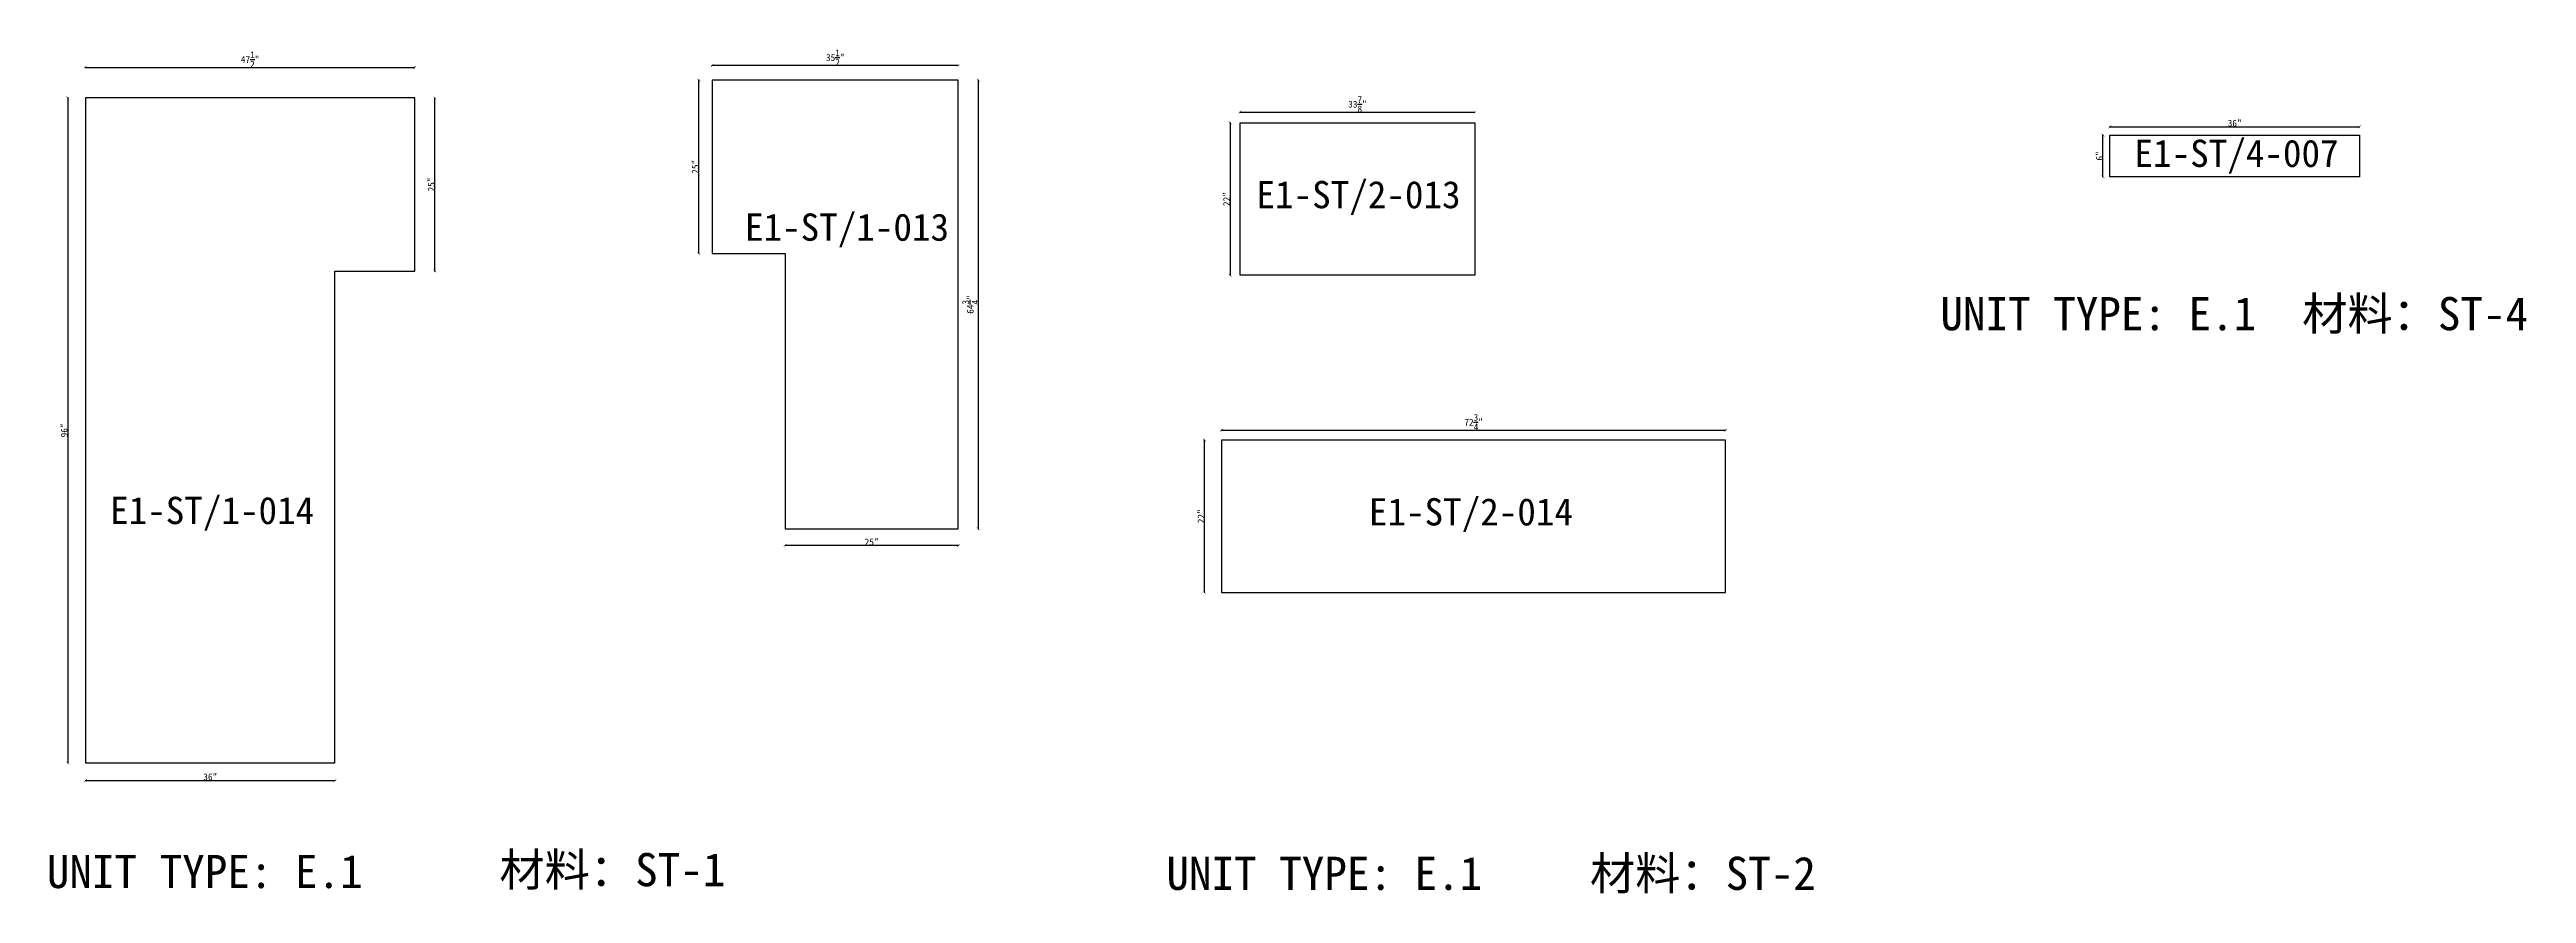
# Model space of a CAD drawing. Header units: millimetres. Extents: x -46962 to 137822, y -48342 to 2116.
# Drawn here: x 52801 to 61882, y -19901 to -16807 of the extents above; entities that cross this region are included whole.
import ezdxf
from ezdxf.enums import TextEntityAlignment as Align

# ---------------------------------------------------------------- set-up
doc = ezdxf.new("R2010")
doc.units = ezdxf.units.MM
doc.layers.add('COUNTERTOP_NUMBER', color=3, linetype='Continuous')
doc.layers.add('COUNTERTOPS', color=7, linetype='Continuous')
doc.styles.add('样式 1', font='')
doc.styles.get('样式 1').set_extended_font_data('NSimSun')
doc.dimstyles.new('副本 ISO-25', dxfattribs={"dimtxt": 25, "dimasz": 10, "dimexe": 1.5, "dimexo": 0.5, "dimtad": 1, "dimlfac": 0.03937, "dimlunit": 5, "dimtxsty": '样式 1', "dimblk": 'ARCHTICK', "dimcen": 2.5, "dimclrd": 256, "dimclrt": 1, "dimazin": 3, "dimtfac": 1, "dimtmove": 0, "dimatfit": 3, "dimfxlon": 1})

msp = doc.modelspace()

# ---------------------------------------------------------------- texts
at = {"style": '样式 1'}
for s, p in [('材料：ST-4', (61059.412, -17836.289)), ('UNIT TYPE: E.1', (59733.131, -17836.289)), ('UNIT TYPE: E.1', (52791.205, -19881.318)), ('材料：ST-1', (54450.492, -19874.663)), ('UNIT TYPE: E.1', (56895.615, -19888.096)), ('材料：ST-2', (58448.34, -19888.096))]:
    msp.add_text(s, height=121.5865, dxfattribs=at).set_placement(p)
at = {"layer": 'COUNTERTOP_NUMBER', "color": 3, "style": '样式 1'}
for s, p in [('E1-ST/4-007', (60818.832, -17187.702)), ('E1-ST/2-013', (57599.956, -17339.072)), ('E1-ST/1-013', (55724.763, -17458.292)), ('E1-ST/1-014', (53397.246, -18496.999)), ('E1-ST/2-014', (58012.059, -18501.969))]:
    msp.add_text(s, height=100, dxfattribs=at).set_placement(p, align=Align.MIDDLE_CENTER)

# ---------------------------------------------------------------- blocks, each defined once
blk = doc.blocks.new('_ArchTick')
at = {"color": 0, "linetype": 'ByBlock', "const_width": 0.15}
blk.add_lwpolyline([(-0.5, -0.5), (0.5, 0.5)], dxfattribs=at)
blk = doc.blocks.new('*D1226')
at = {"color": 0, "lineweight": -2, "transparency": 16777216}
for p, q in [((55230.8, -16866.5), (55230.8, -16864)), ((56132.5, -16866.5), (56132.5, -16864))]:
    blk.add_line(p, q, dxfattribs=at)
at = {"lineweight": -2, "transparency": 16777216}
blk.add_line((56132.5, -16865.5), (55230.8, -16865.5), dxfattribs=at)
at = {"layer": 'Defpoints', "color": 0, "transparency": 16777216}
for p in [(55230.8, -16865.5), (55230.8, -16919.5), (56132.5, -16919.5)]:
    blk.add_point(p, dxfattribs=at)
at = {"lineweight": -2, "transparency": 16777216, "xscale": 10, "yscale": 10, "zscale": 10, "rotation": 180}
blk.add_blockref('_ArchTick', (55230.8, -16865.5), dxfattribs=at)
at = {"lineweight": -2, "transparency": 16777216, "xscale": 10, "yscale": 10, "zscale": 10}
blk.add_blockref('_ArchTick', (56132.5, -16865.5), dxfattribs=at)
at = {"color": 1, "transparency": 16777216, "insert": (55681.6, -16836.5), "char_height": 25, "attachment_point": 5, "style": '样式 1'}
blk.add_mtext('\\A1;35{\\H1x;\\S1/2;}"', dxfattribs=at)
blk = doc.blocks.new('*D1227')
at = {"color": 0, "lineweight": -2, "transparency": 16777216}
for p, q in [((56204.9, -16919.5), (56207.4, -16919.5)), ((56204.9, -18564.1), (56207.4, -18564.1))]:
    blk.add_line(p, q, dxfattribs=at)
at = {"lineweight": -2, "transparency": 16777216}
blk.add_line((56205.9, -16919.5), (56205.9, -18564.1), dxfattribs=at)
at = {"layer": 'Defpoints', "color": 0, "transparency": 16777216}
for p in [(56132.5, -16919.5), (56132.5, -18564.1), (56205.9, -18564.1)]:
    blk.add_point(p, dxfattribs=at)
at = {"lineweight": -2, "transparency": 16777216, "xscale": 10, "yscale": 10, "zscale": 10}
for p, rotation in [((56205.9, -16919.5), 90), ((56205.9, -18564.1), 270)]:
    blk.add_blockref('_ArchTick', p, dxfattribs=dict(at, rotation=rotation))
at = {"color": 1, "transparency": 16777216, "insert": (56176.8, -17741.8), "char_height": 25, "attachment_point": 5, "rotation": 90, "style": '样式 1'}
blk.add_mtext('\\A1;64{\\H1x;\\S3/4;}"', dxfattribs=at)
blk = doc.blocks.new('*D1228')
at = {"color": 0, "lineweight": -2, "transparency": 16777216}
for p, q in [((55497.5, -18624.4), (55497.5, -18626.9)), ((56132.5, -18624.4), (56132.5, -18626.9))]:
    blk.add_line(p, q, dxfattribs=at)
at = {"lineweight": -2, "transparency": 16777216}
blk.add_line((56132.5, -18625.4), (55497.5, -18625.4), dxfattribs=at)
at = {"layer": 'Defpoints', "color": 0, "transparency": 16777216}
for p in [(55497.5, -18564.1), (56132.5, -18564.1), (55497.5, -18625.4)]:
    blk.add_point(p, dxfattribs=at)
at = {"lineweight": -2, "transparency": 16777216, "xscale": 10, "yscale": 10, "zscale": 10, "rotation": 180}
blk.add_blockref('_ArchTick', (55497.5, -18625.4), dxfattribs=at)
at = {"lineweight": -2, "transparency": 16777216, "xscale": 10, "yscale": 10, "zscale": 10}
blk.add_blockref('_ArchTick', (56132.5, -18625.4), dxfattribs=at)
at = {"color": 1, "transparency": 16777216, "insert": (55815, -18612.3), "char_height": 25, "attachment_point": 5, "style": '样式 1'}
blk.add_mtext('\\A1;25"', dxfattribs=at)
blk = doc.blocks.new('*D1229')
at = {"color": 0, "lineweight": -2, "transparency": 16777216}
for p, q in [((55182.7, -16919.5), (55180.2, -16919.5)), ((55182.7, -17554.5), (55180.2, -17554.5))]:
    blk.add_line(p, q, dxfattribs=at)
at = {"lineweight": -2, "transparency": 16777216}
blk.add_line((55181.7, -17554.5), (55181.7, -16919.5), dxfattribs=at)
at = {"layer": 'Defpoints', "color": 0, "transparency": 16777216}
for p in [(55181.7, -16919.5), (55230.8, -16919.5), (55230.8, -17554.5)]:
    blk.add_point(p, dxfattribs=at)
at = {"lineweight": -2, "transparency": 16777216, "xscale": 10, "yscale": 10, "zscale": 10}
for p, rotation in [((55181.7, -16919.5), 90), ((55181.7, -17554.5), 270)]:
    blk.add_blockref('_ArchTick', p, dxfattribs=dict(at, rotation=rotation))
at = {"color": 1, "transparency": 16777216, "insert": (55168.6, -17237), "char_height": 25, "attachment_point": 5, "rotation": 90, "style": '样式 1'}
blk.add_mtext('\\A1;25"', dxfattribs=at)
blk = doc.blocks.new('*D1230')
at = {"color": 0, "lineweight": -2, "transparency": 16777216}
for p, q in [((52933.2, -16873.7), (52933.2, -16871.2)), ((54139.7, -16873.7), (54139.7, -16871.2))]:
    blk.add_line(p, q, dxfattribs=at)
at = {"lineweight": -2, "transparency": 16777216}
blk.add_line((52933.2, -16872.7), (54139.7, -16872.7), dxfattribs=at)
at = {"layer": 'Defpoints', "color": 0, "transparency": 16777216}
for p in [(54139.7, -16872.7), (52933.2, -16984.4), (54139.7, -16984.4)]:
    blk.add_point(p, dxfattribs=at)
at = {"lineweight": -2, "transparency": 16777216, "xscale": 10, "yscale": 10, "zscale": 10, "rotation": 180}
blk.add_blockref('_ArchTick', (52933.2, -16872.7), dxfattribs=at)
at = {"lineweight": -2, "transparency": 16777216, "xscale": 10, "yscale": 10, "zscale": 10}
blk.add_blockref('_ArchTick', (54139.7, -16872.7), dxfattribs=at)
at = {"color": 1, "transparency": 16777216, "insert": (53536.5, -16843.7), "char_height": 25, "attachment_point": 5, "style": '样式 1'}
blk.add_mtext('\\A1;47{\\H1x;\\S1/2;}"', dxfattribs=at)
blk = doc.blocks.new('*D1231')
at = {"color": 0, "lineweight": -2, "transparency": 16777216}
for p, q in [((52869, -16984.4), (52866.5, -16984.4)), ((52869, -19422.8), (52866.5, -19422.8))]:
    blk.add_line(p, q, dxfattribs=at)
at = {"lineweight": -2, "transparency": 16777216}
blk.add_line((52868, -16984.4), (52868, -19422.8), dxfattribs=at)
at = {"layer": 'Defpoints', "color": 0, "transparency": 16777216}
for p in [(52933.2, -16984.4), (52868, -19422.8), (52933.2, -19422.8)]:
    blk.add_point(p, dxfattribs=at)
at = {"lineweight": -2, "transparency": 16777216, "xscale": 10, "yscale": 10, "zscale": 10}
for p, rotation in [((52868, -16984.4), 90), ((52868, -19422.8), 270)]:
    blk.add_blockref('_ArchTick', p, dxfattribs=dict(at, rotation=rotation))
at = {"color": 1, "transparency": 16777216, "insert": (52854.9, -18203.6), "char_height": 25, "attachment_point": 5, "rotation": 90, "style": '样式 1'}
blk.add_mtext('\\A1;96"', dxfattribs=at)
blk = doc.blocks.new('*D1232')
at = {"color": 0, "lineweight": -2, "transparency": 16777216}
for p, q in [((52933.2, -19486), (52933.2, -19488.5)), ((53847.6, -19486), (53847.6, -19488.5))]:
    blk.add_line(p, q, dxfattribs=at)
at = {"lineweight": -2, "transparency": 16777216}
blk.add_line((52933.2, -19487), (53847.6, -19487), dxfattribs=at)
at = {"layer": 'Defpoints', "color": 0, "transparency": 16777216}
for p in [(52933.2, -19422.8), (53847.6, -19422.8), (53847.6, -19487)]:
    blk.add_point(p, dxfattribs=at)
at = {"lineweight": -2, "transparency": 16777216, "xscale": 10, "yscale": 10, "zscale": 10, "rotation": 180}
blk.add_blockref('_ArchTick', (52933.2, -19487), dxfattribs=at)
at = {"lineweight": -2, "transparency": 16777216, "xscale": 10, "yscale": 10, "zscale": 10}
blk.add_blockref('_ArchTick', (53847.6, -19487), dxfattribs=at)
at = {"color": 1, "transparency": 16777216, "insert": (53390.4, -19473.9), "char_height": 25, "attachment_point": 5, "style": '样式 1'}
blk.add_mtext('\\A1;36"', dxfattribs=at)
blk = doc.blocks.new('*D1233')
at = {"color": 0, "lineweight": -2, "transparency": 16777216}
for p, q in [((54212.7, -16984.4), (54215.2, -16984.4)), ((54212.7, -17619.4), (54215.2, -17619.4))]:
    blk.add_line(p, q, dxfattribs=at)
at = {"lineweight": -2, "transparency": 16777216}
blk.add_line((54213.7, -17619.4), (54213.7, -16984.4), dxfattribs=at)
at = {"layer": 'Defpoints', "color": 0, "transparency": 16777216}
for p in [(54139.7, -16984.4), (54213.7, -16984.4), (54139.7, -17619.4)]:
    blk.add_point(p, dxfattribs=at)
at = {"lineweight": -2, "transparency": 16777216, "xscale": 10, "yscale": 10, "zscale": 10}
for p, rotation in [((54213.7, -16984.4), 90), ((54213.7, -17619.4), 270)]:
    blk.add_blockref('_ArchTick', p, dxfattribs=dict(at, rotation=rotation))
at = {"color": 1, "transparency": 16777216, "insert": (54200.6, -17301.9), "char_height": 25, "attachment_point": 5, "rotation": 90, "style": '样式 1'}
blk.add_mtext('\\A1;25"', dxfattribs=at)
blk = doc.blocks.new('*D1234')
at = {"color": 0, "lineweight": -2, "transparency": 16777216}
for p, q in [((57165.9, -17037.7), (57165.9, -17035.2)), ((58026.4, -17037.7), (58026.4, -17035.2))]:
    blk.add_line(p, q, dxfattribs=at)
at = {"lineweight": -2, "transparency": 16777216}
blk.add_line((57165.9, -17036.7), (58026.4, -17036.7), dxfattribs=at)
at = {"layer": 'Defpoints', "color": 0, "transparency": 16777216}
for p in [(58026.4, -17036.7), (57165.9, -17076.1), (58026.4, -17076.1)]:
    blk.add_point(p, dxfattribs=at)
at = {"lineweight": -2, "transparency": 16777216, "xscale": 10, "yscale": 10, "zscale": 10, "rotation": 180}
blk.add_blockref('_ArchTick', (57165.9, -17036.7), dxfattribs=at)
at = {"lineweight": -2, "transparency": 16777216, "xscale": 10, "yscale": 10, "zscale": 10}
blk.add_blockref('_ArchTick', (58026.4, -17036.7), dxfattribs=at)
at = {"color": 1, "transparency": 16777216, "insert": (57596.2, -17007.6), "char_height": 25, "attachment_point": 5, "style": '样式 1'}
blk.add_mtext('\\A1;33{\\H1x;\\S7/8;}"', dxfattribs=at)
blk = doc.blocks.new('*D1235')
at = {"color": 0, "lineweight": -2, "transparency": 16777216}
for p, q in [((57130.3, -17076.1), (57127.8, -17076.1)), ((57130.3, -17634.9), (57127.8, -17634.9))]:
    blk.add_line(p, q, dxfattribs=at)
at = {"lineweight": -2, "transparency": 16777216}
blk.add_line((57129.3, -17076.1), (57129.3, -17634.9), dxfattribs=at)
at = {"layer": 'Defpoints', "color": 0, "transparency": 16777216}
for p in [(57165.9, -17076.1), (57129.3, -17634.9), (57165.9, -17634.9)]:
    blk.add_point(p, dxfattribs=at)
at = {"lineweight": -2, "transparency": 16777216, "xscale": 10, "yscale": 10, "zscale": 10}
for p, rotation in [((57129.3, -17076.1), 90), ((57129.3, -17634.9), 270)]:
    blk.add_blockref('_ArchTick', p, dxfattribs=dict(at, rotation=rotation))
at = {"color": 1, "transparency": 16777216, "insert": (57116.2, -17355.5), "char_height": 25, "attachment_point": 5, "rotation": 90, "style": '样式 1'}
blk.add_mtext('\\A1;22"', dxfattribs=at)
blk = doc.blocks.new('*D1236')
at = {"color": 0, "lineweight": -2, "transparency": 16777216}
for p, q in [((57098, -18203.5), (57098, -18201)), ((58945.9, -18203.5), (58945.9, -18201))]:
    blk.add_line(p, q, dxfattribs=at)
at = {"lineweight": -2, "transparency": 16777216}
blk.add_line((57098, -18202.5), (58945.9, -18202.5), dxfattribs=at)
at = {"layer": 'Defpoints', "color": 0, "transparency": 16777216}
for p in [(57098, -18239), (58945.9, -18202.5), (58945.9, -18239)]:
    blk.add_point(p, dxfattribs=at)
at = {"lineweight": -2, "transparency": 16777216, "xscale": 10, "yscale": 10, "zscale": 10, "rotation": 180}
blk.add_blockref('_ArchTick', (57098, -18202.5), dxfattribs=at)
at = {"lineweight": -2, "transparency": 16777216, "xscale": 10, "yscale": 10, "zscale": 10}
blk.add_blockref('_ArchTick', (58945.9, -18202.5), dxfattribs=at)
at = {"color": 1, "transparency": 16777216, "insert": (58022, -18173.4), "char_height": 25, "attachment_point": 5, "style": '样式 1'}
blk.add_mtext('\\A1;72{\\H1x;\\S3/4;}"', dxfattribs=at)
blk = doc.blocks.new('*D1237')
at = {"color": 0, "lineweight": -2, "transparency": 16777216}
for p, q in [((57036.4, -18239), (57033.9, -18239)), ((57036.4, -18797.8), (57033.9, -18797.8))]:
    blk.add_line(p, q, dxfattribs=at)
at = {"lineweight": -2, "transparency": 16777216}
blk.add_line((57035.4, -18797.8), (57035.4, -18239), dxfattribs=at)
at = {"layer": 'Defpoints', "color": 0, "transparency": 16777216}
for p in [(57035.4, -18239), (57098, -18239), (57098, -18797.8)]:
    blk.add_point(p, dxfattribs=at)
at = {"lineweight": -2, "transparency": 16777216, "xscale": 10, "yscale": 10, "zscale": 10}
for p, rotation in [((57035.4, -18239), 90), ((57035.4, -18797.8), 270)]:
    blk.add_blockref('_ArchTick', p, dxfattribs=dict(at, rotation=rotation))
at = {"color": 1, "transparency": 16777216, "insert": (57022.3, -18518.4), "char_height": 25, "attachment_point": 5, "rotation": 90, "style": '样式 1'}
blk.add_mtext('\\A1;22"', dxfattribs=at)
blk = doc.blocks.new('*D1238')
at = {"color": 0, "lineweight": -2, "transparency": 16777216}
for p, q in [((60354.8, -17091.3), (60354.8, -17088.8)), ((61269.2, -17091.3), (61269.2, -17088.8))]:
    blk.add_line(p, q, dxfattribs=at)
at = {"lineweight": -2, "transparency": 16777216}
blk.add_line((60354.8, -17090.3), (61269.2, -17090.3), dxfattribs=at)
at = {"layer": 'Defpoints', "color": 0, "transparency": 16777216}
for p in [(60354.8, -17121.1), (61269.2, -17090.3), (61269.2, -17121.1)]:
    blk.add_point(p, dxfattribs=at)
at = {"lineweight": -2, "transparency": 16777216, "xscale": 10, "yscale": 10, "zscale": 10, "rotation": 180}
blk.add_blockref('_ArchTick', (60354.8, -17090.3), dxfattribs=at)
at = {"lineweight": -2, "transparency": 16777216, "xscale": 10, "yscale": 10, "zscale": 10}
blk.add_blockref('_ArchTick', (61269.2, -17090.3), dxfattribs=at)
at = {"color": 1, "transparency": 16777216, "insert": (60812, -17077.2), "char_height": 25, "attachment_point": 5, "style": '样式 1'}
blk.add_mtext('\\A1;36"', dxfattribs=at)
blk = doc.blocks.new('*D1239')
at = {"color": 0, "lineweight": -2, "transparency": 16777216}
for p, q in [((60330, -17121.1), (60327.5, -17121.1)), ((60330, -17273.5), (60327.5, -17273.5))]:
    blk.add_line(p, q, dxfattribs=at)
at = {"lineweight": -2, "transparency": 16777216}
blk.add_line((60329, -17273.5), (60329, -17121.1), dxfattribs=at)
at = {"layer": 'Defpoints', "color": 0, "transparency": 16777216}
for p in [(60329, -17121.1), (60354.8, -17121.1), (60354.8, -17273.5)]:
    blk.add_point(p, dxfattribs=at)
at = {"lineweight": -2, "transparency": 16777216, "xscale": 10, "yscale": 10, "zscale": 10}
for p, rotation in [((60329, -17121.1), 90), ((60329, -17273.5), 270)]:
    blk.add_blockref('_ArchTick', p, dxfattribs=dict(at, rotation=rotation))
at = {"color": 1, "transparency": 16777216, "insert": (60315.9, -17197.3), "char_height": 25, "attachment_point": 5, "rotation": 90, "style": '样式 1'}
blk.add_mtext('\\A1;6"', dxfattribs=at)

# ---------------------------------------------------------------- dimensions: what is measured, and where the dimension line sits
for base, p1, p2, picture, middle in [((54139.737, -16872.708), (52933.237, -16984.43), (54139.737, -16984.43), '*D1230', (53536.487, -16843.685)), ((55230.753, -16865.501), (56132.453, -16919.473), (55230.753, -16919.473), '*D1226', (55681.603, -16836.478)), ((58026.371, -17036.676), (57165.946, -17076.103), (58026.371, -17076.103), '*D1234', (57596.159, -17007.583)), ((61269.222, -17090.297), (60354.822, -17121.132), (61269.222, -17121.132), '*D1238', (60812.022, -17077.172)), ((58945.899, -18202.539), (57098.049, -18238.999), (58945.899, -18238.999), '*D1236', (58021.974, -18173.446)), ((55497.453, -18625.379), (56132.453, -18564.123), (55497.453, -18564.123), '*D1228', (55814.953, -18612.254)), ((53847.637, -19487.022), (52933.237, -19422.83), (53847.637, -19422.83), '*D1232', (53390.437, -19473.897))]:
    dim = msp.add_linear_dim(base=base, p1=p1, p2=p2, dimstyle='副本 ISO-25')
    dim.commit()
    dim.dimension.update_dxf_attribs({"geometry": picture, "text_midpoint": middle})
for base, p1, p2, picture, middle in [((52868.005, -19422.83), (52933.237, -16984.43), (52933.237, -19422.83), '*D1231', (52854.88, -18203.63)), ((54213.74, -16984.43), (54139.737, -17619.43), (54139.737, -16984.43), '*D1233', (54200.615, -17301.93)), ((55181.708, -16919.473), (55230.753, -17554.473), (55230.753, -16919.473), '*D1229', (55168.583, -17236.973)), ((56205.894, -18564.123), (56132.453, -16919.473), (56132.453, -18564.123), '*D1227', (56176.8, -17741.798)), ((57129.3, -17634.903), (57165.946, -17076.103), (57165.946, -17634.903), '*D1235', (57116.175, -17355.503)), ((60328.987, -17121.132), (60354.822, -17273.532), (60354.822, -17121.132), '*D1239', (60315.862, -17197.332)), ((57035.378, -18238.999), (57098.049, -18797.799), (57098.049, -18238.999), '*D1237', (57022.253, -18518.399))]:
    dim = msp.add_linear_dim(base=base, p1=p1, p2=p2, angle=90, dimstyle='副本 ISO-25')
    dim.commit()
    dim.dimension.update_dxf_attribs({"geometry": picture, "text_midpoint": middle})

# ---------------------------------------------------------------- linework, layer by layer
at = {"layer": 'COUNTERTOPS'}
for points in [[(56132.453, -16919.473), (55230.753, -16919.473), (55230.753, -17554.473), (55497.453, -17554.473), (55497.453, -18564.123), (56132.453, -18564.123)], [(53847.637, -17619.43), (54139.737, -17619.43), (54139.737, -16984.43), (52933.237, -16984.43), (52933.237, -19422.83), (53847.637, -19422.83)], [(57165.946, -17076.103), (58026.371, -17076.103), (58026.371, -17634.903), (57165.946, -17634.903)], [(60354.822, -17121.132), (61269.222, -17121.132), (61269.222, -17273.532), (60354.822, -17273.532)], [(58945.899, -18238.999), (57098.049, -18238.999), (57098.049, -18797.799), (58945.899, -18797.799)]]:
    msp.add_lwpolyline(points, close=True, dxfattribs=at)

msp.set_redraw_order([(e.dxf.handle, doc.entitydb.next_handle()) for e in msp.query("TEXT MTEXT ATTDEF DIMENSION ARC_DIMENSION")])  # texts and dimensions are drawn at this point

doc.saveas('drawing.dxf')
